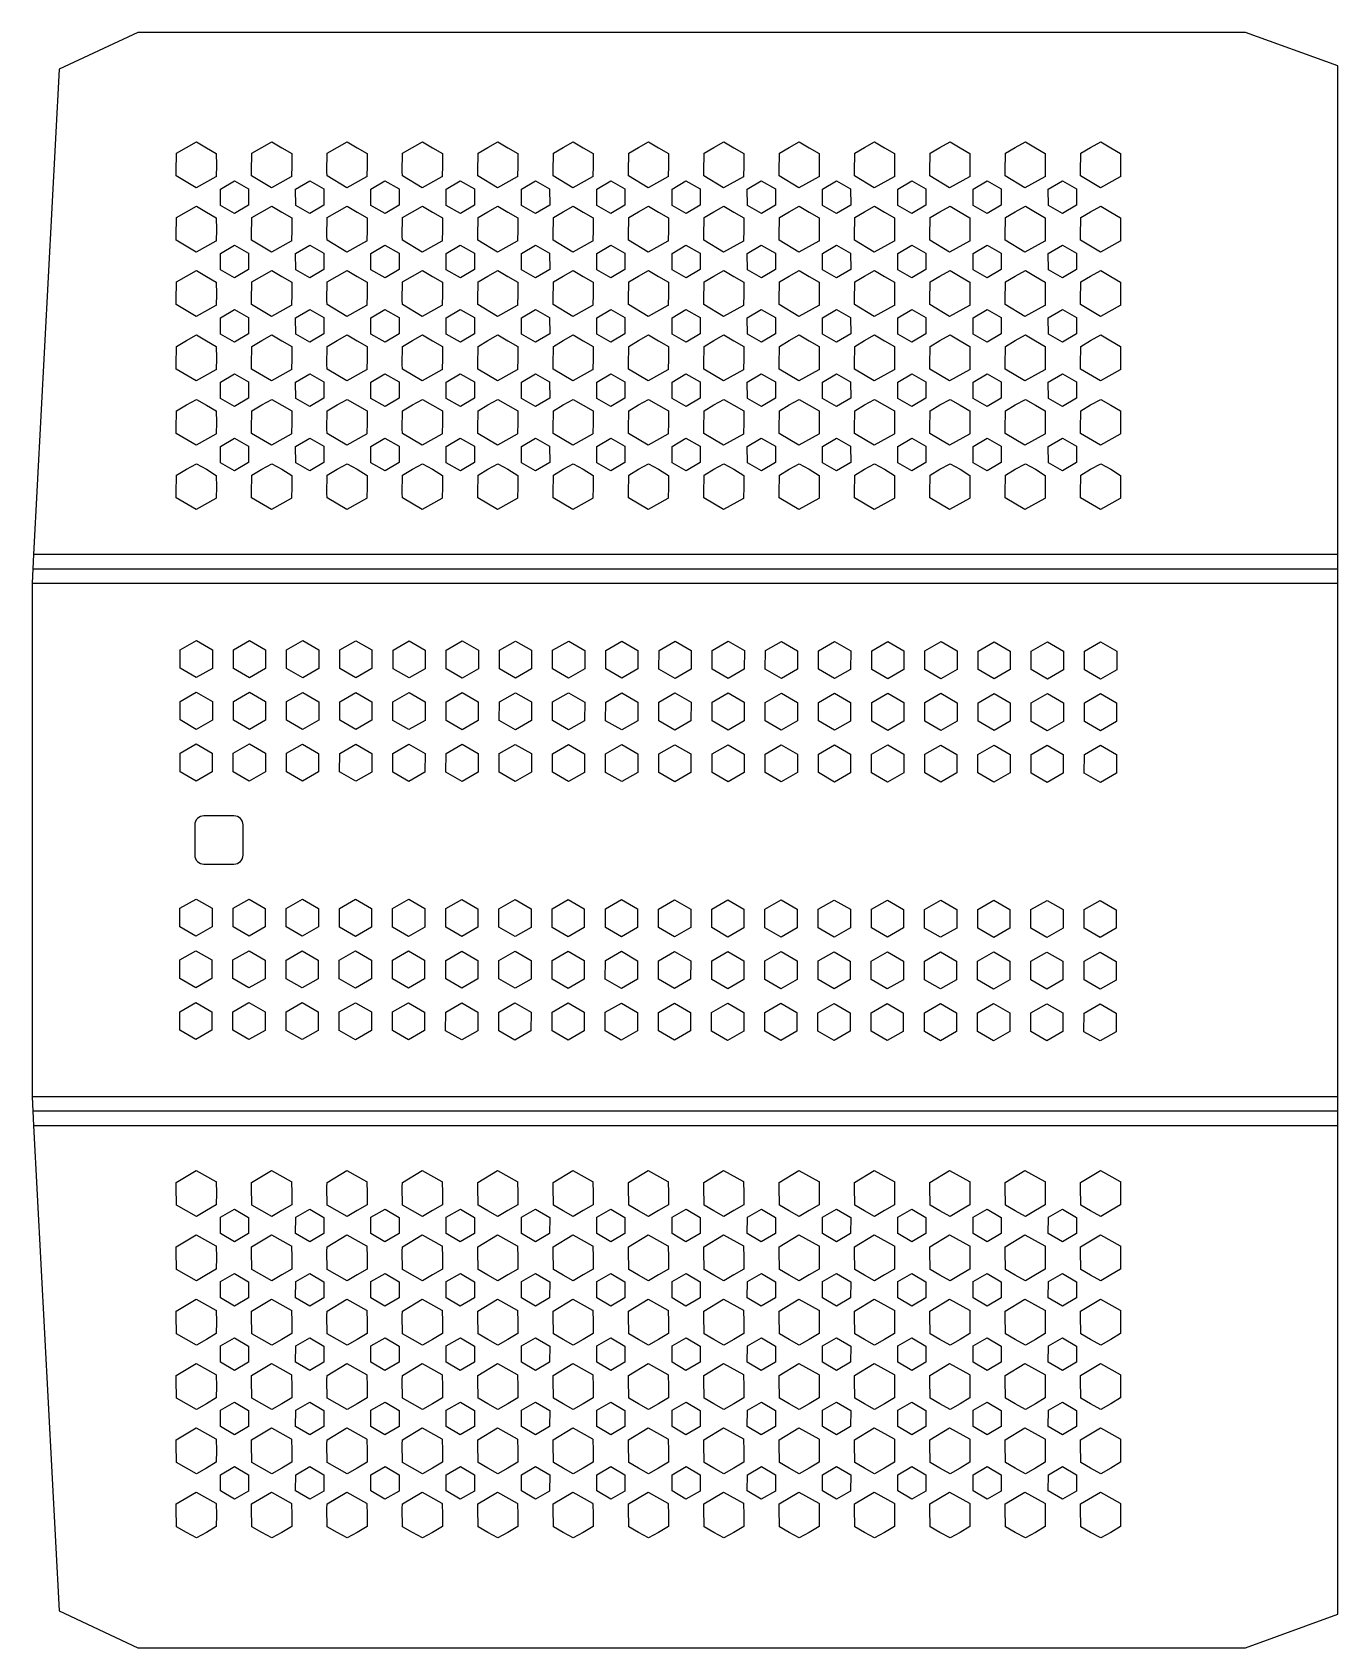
# Model space of a CAD drawing. Header units: inches. Extents: x -1 to 11.8, y 0 to 15.8.
import ezdxf

# ---------------------------------------------------------------- set-up
doc = ezdxf.new("R2010")
doc.units = ezdxf.units.IN

msp = doc.modelspace()

# ---------------------------------------------------------------- linework, layer by layer
at = {"layer": 'BEND'}
for p, q in [((-1.027, 10.563), (11.754, 10.563)), ((11.754, 5.253), (-1.027, 5.253))]:
    msp.add_line(p, q, dxfattribs=at)
at = {"layer": 'BEND_EXTENT'}
for p, q in [((11.754, 10.704), (-1.021, 10.704)), ((-1.034, 10.422), (11.754, 10.422)), ((11.754, 5.394), (-1.034, 5.394)), ((-1.021, 5.111), (11.754, 5.111))]:
    msp.add_line(p, q, dxfattribs=at)
at = {"layer": 'INTERIOR_PROFILES'}
for points in [[(0.571, 14.293), (0.377, 14.409), (0.377, 14.453), (0.38, 14.631), (0.476, 14.687), (0.575, 14.742), (0.673, 14.686), (0.769, 14.628), (0.77, 14.515), (0.768, 14.402), (0.764, 14.4)], [(1.309, 14.293), (1.115, 14.409), (1.115, 14.453), (1.118, 14.631), (1.214, 14.687), (1.313, 14.742), (1.411, 14.686), (1.508, 14.628), (1.508, 14.515), (1.506, 14.402), (1.502, 14.4)], [(2.047, 14.293), (1.854, 14.409), (1.853, 14.453), (1.856, 14.631), (1.952, 14.687), (2.051, 14.742), (2.149, 14.686), (2.246, 14.628), (2.247, 14.515), (2.244, 14.402), (2.241, 14.4)], [(2.786, 14.293), (2.592, 14.409), (2.591, 14.453), (2.594, 14.631), (2.69, 14.687), (2.789, 14.742), (2.887, 14.686), (2.984, 14.628), (2.985, 14.515), (2.983, 14.402), (2.979, 14.4)], [(3.524, 14.293), (3.33, 14.409), (3.33, 14.453), (3.333, 14.631), (3.429, 14.687), (3.527, 14.742), (3.625, 14.686), (3.722, 14.628), (3.723, 14.515), (3.721, 14.402), (3.717, 14.4)], [(4.071, 14.631), (4.167, 14.687), (4.266, 14.742), (4.364, 14.686), (4.46, 14.628), (4.461, 14.515), (4.459, 14.402), (4.455, 14.4), (4.262, 14.293), (4.068, 14.409), (4.068, 14.453)], [(5, 14.293), (4.806, 14.409), (4.806, 14.453), (4.809, 14.631), (4.905, 14.687), (5.004, 14.742), (5.102, 14.686), (5.199, 14.628), (5.199, 14.515), (5.197, 14.402), (5.193, 14.4)], [(5.738, 14.293), (5.544, 14.409), (5.544, 14.453), (5.547, 14.631), (5.643, 14.687), (5.742, 14.742), (5.84, 14.686), (5.937, 14.628), (5.937, 14.515), (5.935, 14.402), (5.932, 14.4)], [(6.477, 14.293), (6.283, 14.409), (6.282, 14.453), (6.285, 14.631), (6.381, 14.687), (6.48, 14.742), (6.578, 14.686), (6.675, 14.628), (6.676, 14.515), (6.674, 14.402), (6.67, 14.4)], [(7.215, 14.293), (7.021, 14.409), (7.021, 14.453), (7.023, 14.631), (7.12, 14.687), (7.218, 14.742), (7.316, 14.686), (7.413, 14.628), (7.414, 14.515), (7.412, 14.402), (7.408, 14.4)], [(7.953, 14.293), (7.759, 14.409), (7.759, 14.453), (7.762, 14.631), (7.858, 14.687), (7.957, 14.742), (8.055, 14.686), (8.151, 14.628), (8.152, 14.515), (8.15, 14.402), (8.146, 14.4)], [(8.691, 14.293), (8.497, 14.409), (8.497, 14.453), (8.5, 14.631), (8.596, 14.687), (8.695, 14.742), (8.793, 14.686), (8.889, 14.628), (8.89, 14.515), (8.888, 14.402), (8.884, 14.4)], [(9.429, 14.293), (9.235, 14.409), (9.235, 14.453), (9.238, 14.631), (9.334, 14.687), (9.433, 14.742), (9.531, 14.686), (9.628, 14.628), (9.628, 14.515), (9.626, 14.402), (9.623, 14.4)], [(1.085, 14.282), (1.085, 14.122), (0.948, 14.042), (0.81, 14.121), (0.809, 14.28), (0.946, 14.36)], [(1.822, 14.282), (1.823, 14.122), (1.685, 14.042), (1.547, 14.121), (1.546, 14.28), (1.684, 14.36)], [(2.559, 14.282), (2.56, 14.122), (2.423, 14.042), (2.284, 14.121), (2.284, 14.28), (2.421, 14.36)], [(3.297, 14.282), (3.297, 14.122), (3.16, 14.042), (3.022, 14.121), (3.021, 14.28), (3.158, 14.36)], [(4.034, 14.282), (4.035, 14.122), (3.897, 14.042), (3.759, 14.121), (3.758, 14.28), (3.896, 14.36)], [(4.771, 14.282), (4.772, 14.122), (4.635, 14.042), (4.496, 14.121), (4.496, 14.28), (4.633, 14.36)], [(5.508, 14.282), (5.509, 14.122), (5.372, 14.042), (5.234, 14.121), (5.233, 14.28), (5.37, 14.36)], [(6.246, 14.282), (6.247, 14.122), (6.109, 14.042), (5.971, 14.121), (5.97, 14.28), (6.108, 14.36)], [(6.983, 14.282), (6.984, 14.122), (6.846, 14.042), (6.708, 14.121), (6.707, 14.28), (6.845, 14.36)], [(7.72, 14.282), (7.721, 14.122), (7.584, 14.042), (7.446, 14.121), (7.445, 14.28), (7.582, 14.36)], [(8.458, 14.282), (8.458, 14.122), (8.321, 14.042), (8.183, 14.121), (8.182, 14.28), (8.319, 14.36)], [(9.195, 14.282), (9.196, 14.122), (9.058, 14.042), (8.92, 14.121), (8.919, 14.28), (9.057, 14.36)], [(0.571, 13.663), (0.377, 13.779), (0.377, 13.823), (0.38, 14.001), (0.476, 14.057), (0.575, 14.112), (0.673, 14.056), (0.769, 13.998), (0.77, 13.885), (0.768, 13.772), (0.764, 13.77)], [(1.309, 13.663), (1.115, 13.779), (1.115, 13.823), (1.118, 14.001), (1.214, 14.057), (1.313, 14.112), (1.411, 14.056), (1.508, 13.998), (1.508, 13.885), (1.506, 13.772), (1.502, 13.77)], [(2.047, 13.663), (1.854, 13.779), (1.853, 13.823), (1.856, 14.001), (1.952, 14.057), (2.051, 14.112), (2.149, 14.056), (2.246, 13.998), (2.247, 13.885), (2.244, 13.772), (2.241, 13.77)], [(2.786, 13.663), (2.592, 13.779), (2.591, 13.823), (2.594, 14.001), (2.69, 14.057), (2.789, 14.112), (2.887, 14.056), (2.984, 13.998), (2.985, 13.885), (2.983, 13.772), (2.979, 13.77)], [(3.524, 13.663), (3.33, 13.779), (3.33, 13.823), (3.333, 14.001), (3.429, 14.057), (3.527, 14.112), (3.625, 14.056), (3.722, 13.998), (3.723, 13.885), (3.721, 13.772), (3.717, 13.77)], [(4.262, 13.663), (4.068, 13.779), (4.068, 13.823), (4.071, 14.001), (4.167, 14.057), (4.266, 14.112), (4.364, 14.056), (4.46, 13.998), (4.461, 13.885), (4.459, 13.772), (4.455, 13.77)], [(5, 13.663), (4.806, 13.779), (4.806, 13.823), (4.809, 14.001), (4.905, 14.057), (5.004, 14.112), (5.102, 14.056), (5.199, 13.998), (5.199, 13.885), (5.197, 13.772), (5.193, 13.77)], [(5.738, 13.663), (5.544, 13.779), (5.544, 13.823), (5.547, 14.001), (5.643, 14.057), (5.742, 14.112), (5.84, 14.056), (5.937, 13.998), (5.937, 13.885), (5.935, 13.772), (5.932, 13.77)], [(6.477, 13.663), (6.283, 13.779), (6.282, 13.823), (6.285, 14.001), (6.381, 14.057), (6.48, 14.112), (6.578, 14.056), (6.675, 13.998), (6.676, 13.885), (6.674, 13.772), (6.67, 13.77)], [(7.215, 13.663), (7.021, 13.779), (7.021, 13.823), (7.023, 14.001), (7.12, 14.057), (7.218, 14.112), (7.316, 14.056), (7.413, 13.998), (7.414, 13.885), (7.412, 13.772), (7.408, 13.77)], [(7.953, 13.663), (7.759, 13.779), (7.759, 13.823), (7.762, 14.001), (7.858, 14.057), (7.957, 14.112), (8.055, 14.056), (8.151, 13.998), (8.152, 13.885), (8.15, 13.772), (8.146, 13.77)], [(8.691, 13.663), (8.497, 13.779), (8.497, 13.823), (8.5, 14.001), (8.596, 14.057), (8.695, 14.112), (8.793, 14.056), (8.889, 13.998), (8.89, 13.885), (8.888, 13.772), (8.884, 13.77)], [(9.429, 13.663), (9.235, 13.779), (9.235, 13.823), (9.238, 14.001), (9.334, 14.057), (9.433, 14.112), (9.531, 14.056), (9.628, 13.998), (9.628, 13.885), (9.626, 13.772), (9.623, 13.77)], [(1.085, 13.652), (1.085, 13.493), (0.948, 13.412), (0.81, 13.491), (0.809, 13.65), (0.946, 13.731)], [(1.822, 13.652), (1.823, 13.493), (1.685, 13.412), (1.547, 13.491), (1.546, 13.65), (1.684, 13.731)], [(2.559, 13.652), (2.56, 13.493), (2.423, 13.412), (2.284, 13.491), (2.284, 13.65), (2.421, 13.731)], [(3.297, 13.652), (3.297, 13.493), (3.16, 13.412), (3.022, 13.491), (3.021, 13.65), (3.158, 13.731)], [(4.034, 13.652), (4.035, 13.493), (3.897, 13.412), (3.759, 13.491), (3.758, 13.65), (3.896, 13.731)], [(4.771, 13.652), (4.772, 13.493), (4.635, 13.412), (4.496, 13.491), (4.496, 13.65), (4.633, 13.731)], [(5.508, 13.652), (5.509, 13.493), (5.372, 13.412), (5.234, 13.491), (5.233, 13.65), (5.37, 13.731)], [(6.246, 13.652), (6.247, 13.493), (6.109, 13.412), (5.971, 13.491), (5.97, 13.65), (6.108, 13.731)], [(6.983, 13.652), (6.984, 13.493), (6.846, 13.412), (6.708, 13.491), (6.707, 13.65), (6.845, 13.731)], [(7.72, 13.652), (7.721, 13.493), (7.584, 13.412), (7.446, 13.491), (7.445, 13.65), (7.582, 13.731)], [(8.458, 13.652), (8.458, 13.493), (8.321, 13.412), (8.183, 13.491), (8.182, 13.65), (8.319, 13.731)], [(9.195, 13.652), (9.196, 13.493), (9.058, 13.412), (8.92, 13.491), (8.919, 13.65), (9.057, 13.731)], [(0.571, 13.033), (0.377, 13.149), (0.377, 13.193), (0.38, 13.371), (0.476, 13.428), (0.575, 13.482), (0.673, 13.426), (0.769, 13.368), (0.77, 13.255), (0.768, 13.142), (0.764, 13.14)], [(1.309, 13.033), (1.115, 13.149), (1.115, 13.193), (1.118, 13.371), (1.214, 13.428), (1.313, 13.482), (1.411, 13.426), (1.508, 13.368), (1.508, 13.255), (1.506, 13.142), (1.502, 13.14)], [(2.047, 13.033), (1.854, 13.149), (1.853, 13.193), (1.856, 13.371), (1.952, 13.428), (2.051, 13.482), (2.149, 13.426), (2.246, 13.368), (2.247, 13.255), (2.244, 13.142), (2.241, 13.14)], [(2.786, 13.033), (2.592, 13.149), (2.591, 13.193), (2.594, 13.371), (2.69, 13.428), (2.789, 13.482), (2.887, 13.426), (2.984, 13.368), (2.985, 13.255), (2.983, 13.142), (2.979, 13.14)], [(3.524, 13.033), (3.33, 13.149), (3.33, 13.193), (3.333, 13.371), (3.429, 13.428), (3.527, 13.482), (3.625, 13.426), (3.722, 13.368), (3.723, 13.255), (3.721, 13.142), (3.717, 13.14)], [(4.262, 13.033), (4.068, 13.149), (4.068, 13.193), (4.071, 13.371), (4.167, 13.428), (4.266, 13.482), (4.364, 13.426), (4.46, 13.368), (4.461, 13.255), (4.459, 13.142), (4.455, 13.14)], [(5, 13.033), (4.806, 13.149), (4.806, 13.193), (4.809, 13.371), (4.905, 13.428), (5.004, 13.482), (5.102, 13.426), (5.199, 13.368), (5.199, 13.255), (5.197, 13.142), (5.193, 13.14)], [(5.738, 13.033), (5.544, 13.149), (5.544, 13.193), (5.547, 13.371), (5.643, 13.428), (5.742, 13.482), (5.84, 13.426), (5.937, 13.368), (5.937, 13.255), (5.935, 13.142), (5.932, 13.14)], [(6.477, 13.033), (6.283, 13.149), (6.282, 13.193), (6.285, 13.371), (6.381, 13.428), (6.48, 13.482), (6.578, 13.426), (6.675, 13.368), (6.676, 13.255), (6.674, 13.142), (6.67, 13.14)], [(7.215, 13.033), (7.021, 13.149), (7.021, 13.193), (7.023, 13.371), (7.12, 13.428), (7.218, 13.482), (7.316, 13.426), (7.413, 13.368), (7.414, 13.255), (7.412, 13.142), (7.408, 13.14)], [(7.953, 13.033), (7.759, 13.149), (7.759, 13.193), (7.762, 13.371), (7.858, 13.428), (7.957, 13.482), (8.055, 13.426), (8.151, 13.368), (8.152, 13.255), (8.15, 13.142), (8.146, 13.14)], [(8.691, 13.033), (8.497, 13.149), (8.497, 13.193), (8.5, 13.371), (8.596, 13.428), (8.695, 13.482), (8.793, 13.426), (8.889, 13.368), (8.89, 13.255), (8.888, 13.142), (8.884, 13.14)], [(9.429, 13.033), (9.235, 13.149), (9.235, 13.193), (9.238, 13.371), (9.334, 13.428), (9.433, 13.482), (9.531, 13.426), (9.628, 13.368), (9.628, 13.255), (9.626, 13.142), (9.623, 13.14)], [(1.085, 13.022), (1.085, 12.863), (0.948, 12.782), (0.81, 12.861), (0.809, 13.02), (0.946, 13.101)], [(1.822, 13.022), (1.823, 12.863), (1.685, 12.782), (1.547, 12.861), (1.546, 13.02), (1.684, 13.101)], [(2.559, 13.022), (2.56, 12.863), (2.423, 12.782), (2.284, 12.861), (2.284, 13.02), (2.421, 13.101)], [(3.297, 13.022), (3.297, 12.863), (3.16, 12.782), (3.022, 12.861), (3.021, 13.02), (3.158, 13.101)], [(4.034, 13.022), (4.035, 12.863), (3.897, 12.782), (3.759, 12.861), (3.758, 13.02), (3.896, 13.101)], [(4.771, 13.022), (4.772, 12.863), (4.635, 12.782), (4.496, 12.861), (4.496, 13.02), (4.633, 13.101)], [(5.508, 13.022), (5.509, 12.863), (5.372, 12.782), (5.234, 12.861), (5.233, 13.02), (5.37, 13.101)], [(6.246, 13.022), (6.247, 12.863), (6.109, 12.782), (5.971, 12.861), (5.97, 13.02), (6.108, 13.101)], [(6.983, 13.022), (6.984, 12.863), (6.846, 12.782), (6.708, 12.861), (6.707, 13.02), (6.845, 13.101)], [(7.72, 13.022), (7.721, 12.863), (7.584, 12.782), (7.446, 12.861), (7.445, 13.02), (7.582, 13.101)], [(8.458, 13.022), (8.458, 12.863), (8.321, 12.782), (8.183, 12.861), (8.182, 13.02), (8.319, 13.101)], [(9.195, 13.022), (9.196, 12.863), (9.058, 12.782), (8.92, 12.861), (8.919, 13.02), (9.057, 13.101)], [(0.571, 12.403), (0.377, 12.519), (0.377, 12.563), (0.38, 12.741), (0.476, 12.798), (0.575, 12.852), (0.673, 12.796), (0.769, 12.738), (0.77, 12.625), (0.768, 12.512), (0.764, 12.51)], [(1.309, 12.403), (1.115, 12.519), (1.115, 12.563), (1.118, 12.741), (1.214, 12.798), (1.313, 12.852), (1.411, 12.796), (1.508, 12.738), (1.508, 12.625), (1.506, 12.512), (1.502, 12.51)], [(2.047, 12.403), (1.854, 12.519), (1.853, 12.563), (1.856, 12.741), (1.952, 12.798), (2.051, 12.852), (2.149, 12.796), (2.246, 12.738), (2.247, 12.625), (2.244, 12.512), (2.241, 12.51)], [(2.786, 12.403), (2.592, 12.519), (2.591, 12.563), (2.594, 12.741), (2.69, 12.798), (2.789, 12.852), (2.887, 12.796), (2.984, 12.738), (2.985, 12.625), (2.983, 12.512), (2.979, 12.51)], [(3.524, 12.403), (3.33, 12.519), (3.33, 12.563), (3.333, 12.741), (3.429, 12.798), (3.527, 12.852), (3.625, 12.796), (3.722, 12.738), (3.723, 12.625), (3.721, 12.512), (3.717, 12.51)], [(4.262, 12.403), (4.068, 12.519), (4.068, 12.563), (4.071, 12.741), (4.167, 12.798), (4.266, 12.852), (4.364, 12.796), (4.46, 12.738), (4.461, 12.625), (4.459, 12.512), (4.455, 12.51)], [(5, 12.403), (4.806, 12.519), (4.806, 12.563), (4.809, 12.741), (4.905, 12.798), (5.004, 12.852), (5.102, 12.796), (5.199, 12.738), (5.199, 12.625), (5.197, 12.512), (5.193, 12.51)], [(5.738, 12.403), (5.544, 12.519), (5.544, 12.563), (5.547, 12.741), (5.643, 12.798), (5.742, 12.852), (5.84, 12.796), (5.937, 12.738), (5.937, 12.625), (5.935, 12.512), (5.932, 12.51)], [(6.477, 12.403), (6.283, 12.519), (6.282, 12.563), (6.285, 12.741), (6.381, 12.798), (6.48, 12.852), (6.578, 12.796), (6.675, 12.738), (6.676, 12.625), (6.674, 12.512), (6.67, 12.51)], [(7.215, 12.403), (7.021, 12.519), (7.021, 12.563), (7.023, 12.741), (7.12, 12.798), (7.218, 12.852), (7.316, 12.796), (7.413, 12.738), (7.414, 12.625), (7.412, 12.512), (7.408, 12.51)], [(7.953, 12.403), (7.759, 12.519), (7.759, 12.563), (7.762, 12.741), (7.858, 12.798), (7.957, 12.852), (8.055, 12.796), (8.151, 12.738), (8.152, 12.625), (8.15, 12.512), (8.146, 12.51)], [(8.691, 12.403), (8.497, 12.519), (8.497, 12.563), (8.5, 12.741), (8.596, 12.798), (8.695, 12.852), (8.793, 12.796), (8.889, 12.738), (8.89, 12.625), (8.888, 12.512), (8.884, 12.51)], [(9.429, 12.403), (9.235, 12.519), (9.235, 12.563), (9.238, 12.741), (9.334, 12.798), (9.433, 12.852), (9.531, 12.796), (9.628, 12.738), (9.628, 12.625), (9.626, 12.512), (9.623, 12.51)], [(1.085, 12.392), (1.085, 12.233), (0.948, 12.152), (0.81, 12.231), (0.809, 12.39), (0.946, 12.471)], [(1.822, 12.392), (1.823, 12.233), (1.685, 12.152), (1.547, 12.231), (1.546, 12.39), (1.684, 12.471)], [(2.559, 12.392), (2.56, 12.233), (2.423, 12.152), (2.284, 12.231), (2.284, 12.39), (2.421, 12.471)], [(3.297, 12.392), (3.297, 12.233), (3.16, 12.152), (3.022, 12.231), (3.021, 12.39), (3.158, 12.471)], [(4.034, 12.392), (4.035, 12.233), (3.897, 12.152), (3.759, 12.231), (3.758, 12.39), (3.896, 12.471)], [(4.771, 12.392), (4.772, 12.233), (4.635, 12.152), (4.496, 12.231), (4.496, 12.39), (4.633, 12.471)], [(5.508, 12.392), (5.509, 12.233), (5.372, 12.152), (5.234, 12.231), (5.233, 12.39), (5.37, 12.471)], [(6.246, 12.392), (6.247, 12.233), (6.109, 12.152), (5.971, 12.231), (5.97, 12.39), (6.108, 12.471)], [(6.983, 12.392), (6.984, 12.233), (6.846, 12.152), (6.708, 12.231), (6.707, 12.39), (6.845, 12.471)], [(7.72, 12.392), (7.721, 12.233), (7.584, 12.152), (7.446, 12.231), (7.445, 12.39), (7.582, 12.471)], [(8.458, 12.392), (8.458, 12.233), (8.321, 12.152), (8.183, 12.231), (8.182, 12.39), (8.319, 12.471)], [(9.195, 12.392), (9.196, 12.233), (9.058, 12.152), (8.92, 12.231), (8.919, 12.39), (9.057, 12.471)], [(0.571, 11.773), (0.377, 11.889), (0.377, 11.933), (0.38, 12.111), (0.476, 12.168), (0.575, 12.222), (0.673, 12.166), (0.769, 12.108), (0.77, 11.995), (0.768, 11.883), (0.764, 11.88)], [(1.309, 11.773), (1.115, 11.889), (1.115, 11.933), (1.118, 12.111), (1.214, 12.168), (1.313, 12.222), (1.411, 12.166), (1.508, 12.108), (1.508, 11.995), (1.506, 11.883), (1.502, 11.88)], [(2.047, 11.773), (1.854, 11.889), (1.853, 11.933), (1.856, 12.111), (1.952, 12.168), (2.051, 12.222), (2.149, 12.166), (2.246, 12.108), (2.247, 11.995), (2.244, 11.883), (2.241, 11.88)], [(2.786, 11.773), (2.592, 11.889), (2.591, 11.933), (2.594, 12.111), (2.69, 12.168), (2.789, 12.222), (2.887, 12.166), (2.984, 12.108), (2.985, 11.995), (2.983, 11.883), (2.979, 11.88)], [(3.524, 11.773), (3.33, 11.889), (3.33, 11.933), (3.333, 12.111), (3.429, 12.168), (3.527, 12.222), (3.625, 12.166), (3.722, 12.108), (3.723, 11.995), (3.721, 11.883), (3.717, 11.88)], [(4.262, 11.773), (4.068, 11.889), (4.068, 11.933), (4.071, 12.111), (4.167, 12.168), (4.266, 12.222), (4.364, 12.166), (4.46, 12.108), (4.461, 11.995), (4.459, 11.883), (4.455, 11.88)], [(5, 11.773), (4.806, 11.889), (4.806, 11.933), (4.809, 12.111), (4.905, 12.168), (5.004, 12.222), (5.102, 12.166), (5.199, 12.108), (5.199, 11.995), (5.197, 11.883), (5.193, 11.88)], [(5.738, 11.773), (5.544, 11.889), (5.544, 11.933), (5.547, 12.111), (5.643, 12.168), (5.742, 12.222), (5.84, 12.166), (5.937, 12.108), (5.937, 11.995), (5.935, 11.883), (5.932, 11.88)], [(6.283, 11.889), (6.282, 11.933), (6.285, 12.111), (6.381, 12.168), (6.48, 12.222), (6.578, 12.166), (6.675, 12.108), (6.676, 11.995), (6.674, 11.883), (6.67, 11.88), (6.477, 11.773)], [(7.215, 11.773), (7.021, 11.889), (7.021, 11.933), (7.023, 12.111), (7.12, 12.168), (7.218, 12.222), (7.316, 12.166), (7.413, 12.108), (7.414, 11.995), (7.412, 11.883), (7.408, 11.88)], [(7.953, 11.773), (7.759, 11.889), (7.759, 11.933), (7.762, 12.111), (7.858, 12.168), (7.957, 12.222), (8.055, 12.166), (8.151, 12.108), (8.152, 11.995), (8.15, 11.883), (8.146, 11.88)], [(8.691, 11.773), (8.497, 11.889), (8.497, 11.933), (8.5, 12.111), (8.596, 12.168), (8.695, 12.222), (8.793, 12.166), (8.889, 12.108), (8.89, 11.995), (8.888, 11.883), (8.884, 11.88)], [(9.429, 11.773), (9.235, 11.889), (9.235, 11.933), (9.238, 12.111), (9.334, 12.168), (9.433, 12.222), (9.531, 12.166), (9.628, 12.108), (9.628, 11.995), (9.626, 11.883), (9.623, 11.88)], [(1.085, 11.762), (1.085, 11.603), (0.948, 11.523), (0.81, 11.601), (0.809, 11.76), (0.946, 11.841)], [(1.822, 11.762), (1.823, 11.603), (1.685, 11.523), (1.547, 11.601), (1.546, 11.76), (1.684, 11.841)], [(2.284, 11.601), (2.284, 11.76), (2.421, 11.841), (2.559, 11.762), (2.56, 11.603), (2.423, 11.523)], [(3.297, 11.762), (3.297, 11.603), (3.16, 11.523), (3.022, 11.601), (3.021, 11.76), (3.158, 11.841)], [(4.034, 11.762), (4.035, 11.603), (3.897, 11.523), (3.759, 11.601), (3.758, 11.76), (3.896, 11.841)], [(4.771, 11.762), (4.772, 11.603), (4.635, 11.523), (4.496, 11.601), (4.496, 11.76), (4.633, 11.841)], [(5.508, 11.762), (5.509, 11.603), (5.372, 11.523), (5.234, 11.601), (5.233, 11.76), (5.37, 11.841)], [(6.246, 11.762), (6.247, 11.603), (6.109, 11.523), (5.971, 11.601), (5.97, 11.76), (6.108, 11.841)], [(6.983, 11.762), (6.984, 11.603), (6.846, 11.523), (6.708, 11.601), (6.707, 11.76), (6.845, 11.841)], [(7.72, 11.762), (7.721, 11.603), (7.584, 11.523), (7.446, 11.601), (7.445, 11.76), (7.582, 11.841)], [(8.458, 11.762), (8.458, 11.603), (8.321, 11.523), (8.183, 11.601), (8.182, 11.76), (8.319, 11.841)], [(9.195, 11.762), (9.196, 11.603), (9.058, 11.523), (8.92, 11.601), (8.919, 11.76), (9.057, 11.841)], [(0.571, 11.143), (0.377, 11.259), (0.377, 11.303), (0.38, 11.481), (0.476, 11.538), (0.575, 11.592), (0.673, 11.537), (0.769, 11.478), (0.77, 11.365), (0.768, 11.253), (0.764, 11.25)], [(1.309, 11.143), (1.115, 11.259), (1.115, 11.303), (1.118, 11.481), (1.214, 11.538), (1.313, 11.592), (1.411, 11.537), (1.508, 11.478), (1.508, 11.365), (1.506, 11.253), (1.502, 11.25)], [(2.047, 11.143), (1.854, 11.259), (1.853, 11.303), (1.856, 11.481), (1.952, 11.538), (2.051, 11.592), (2.149, 11.537), (2.246, 11.478), (2.247, 11.365), (2.244, 11.253), (2.241, 11.25)], [(2.591, 11.303), (2.594, 11.481), (2.69, 11.538), (2.789, 11.592), (2.887, 11.537), (2.984, 11.478), (2.985, 11.365), (2.983, 11.253), (2.979, 11.25), (2.786, 11.143), (2.592, 11.259)], [(3.524, 11.143), (3.33, 11.259), (3.33, 11.303), (3.333, 11.481), (3.429, 11.538), (3.527, 11.592), (3.625, 11.537), (3.722, 11.478), (3.723, 11.365), (3.721, 11.253), (3.717, 11.25)], [(4.262, 11.143), (4.068, 11.259), (4.068, 11.303), (4.071, 11.481), (4.167, 11.538), (4.266, 11.592), (4.364, 11.537), (4.46, 11.478), (4.461, 11.365), (4.459, 11.253), (4.455, 11.25)], [(5, 11.143), (4.806, 11.259), (4.806, 11.303), (4.809, 11.481), (4.905, 11.538), (5.004, 11.592), (5.102, 11.537), (5.199, 11.478), (5.199, 11.365), (5.197, 11.253), (5.193, 11.25)], [(5.738, 11.143), (5.544, 11.259), (5.544, 11.303), (5.547, 11.481), (5.643, 11.538), (5.742, 11.592), (5.84, 11.537), (5.937, 11.478), (5.937, 11.365), (5.935, 11.253), (5.932, 11.25)], [(6.477, 11.143), (6.283, 11.259), (6.282, 11.303), (6.285, 11.481), (6.381, 11.538), (6.48, 11.592), (6.578, 11.537), (6.675, 11.478), (6.676, 11.365), (6.674, 11.253), (6.67, 11.25)], [(7.215, 11.143), (7.021, 11.259), (7.021, 11.303), (7.023, 11.481), (7.12, 11.538), (7.218, 11.592), (7.316, 11.537), (7.413, 11.478), (7.414, 11.365), (7.412, 11.253), (7.408, 11.25)], [(7.953, 11.143), (7.759, 11.259), (7.759, 11.303), (7.762, 11.481), (7.858, 11.538), (7.957, 11.592), (8.055, 11.537), (8.151, 11.478), (8.152, 11.365), (8.15, 11.253), (8.146, 11.25)], [(8.691, 11.143), (8.497, 11.259), (8.497, 11.303), (8.5, 11.481), (8.596, 11.538), (8.695, 11.592), (8.793, 11.537), (8.889, 11.478), (8.89, 11.365), (8.888, 11.253), (8.884, 11.25)], [(9.429, 11.143), (9.235, 11.259), (9.235, 11.303), (9.238, 11.481), (9.334, 11.538), (9.433, 11.592), (9.531, 11.537), (9.628, 11.478), (9.628, 11.365), (9.626, 11.253), (9.623, 11.25)], [(0.573, 9.498), (0.416, 9.589), (0.416, 9.771), (0.574, 9.861), (0.731, 9.77), (0.731, 9.588)], [(1.094, 9.497), (0.937, 9.588), (0.937, 9.77), (1.095, 9.86), (1.252, 9.769), (1.252, 9.587)], [(1.615, 9.496), (1.458, 9.587), (1.458, 9.769), (1.616, 9.86), (1.773, 9.768), (1.773, 9.587)], [(2.136, 9.495), (1.979, 9.586), (1.979, 9.768), (2.137, 9.859), (2.294, 9.768), (2.294, 9.586)], [(2.657, 9.494), (2.5, 9.585), (2.5, 9.767), (2.658, 9.858), (2.815, 9.767), (2.815, 9.585)], [(3.178, 9.493), (3.021, 9.585), (3.021, 9.766), (3.179, 9.857), (3.336, 9.766), (3.336, 9.584)], [(3.699, 9.493), (3.542, 9.584), (3.542, 9.766), (3.7, 9.856), (3.857, 9.765), (3.857, 9.583)], [(4.22, 9.492), (4.063, 9.583), (4.063, 9.765), (4.221, 9.855), (4.378, 9.764), (4.378, 9.582)], [(4.742, 9.491), (4.584, 9.582), (4.585, 9.764), (4.742, 9.855), (4.899, 9.764), (4.899, 9.582)], [(5.263, 9.49), (5.105, 9.581), (5.106, 9.763), (5.263, 9.854), (5.421, 9.763), (5.42, 9.581)], [(5.784, 9.489), (5.626, 9.581), (5.627, 9.762), (5.784, 9.853), (5.942, 9.762), (5.941, 9.58)], [(6.305, 9.489), (6.147, 9.58), (6.148, 9.762), (6.305, 9.852), (6.463, 9.761), (6.462, 9.579)], [(6.826, 9.488), (6.669, 9.579), (6.669, 9.761), (6.826, 9.851), (6.984, 9.76), (6.983, 9.578)], [(7.347, 9.487), (7.19, 9.578), (7.19, 9.76), (7.348, 9.851), (7.505, 9.759), (7.505, 9.578)], [(7.868, 9.486), (7.711, 9.577), (7.711, 9.759), (7.869, 9.85), (8.026, 9.759), (8.026, 9.577)], [(8.389, 9.485), (8.232, 9.576), (8.232, 9.758), (8.39, 9.849), (8.547, 9.758), (8.547, 9.576)], [(8.91, 9.484), (8.753, 9.576), (8.753, 9.757), (8.911, 9.848), (9.068, 9.757), (9.068, 9.575)], [(9.431, 9.484), (9.274, 9.575), (9.274, 9.757), (9.432, 9.847), (9.589, 9.756), (9.589, 9.574)], [(0.572, 8.991), (0.415, 9.083), (0.415, 9.264), (0.573, 9.355), (0.73, 9.264), (0.73, 9.082)], [(1.093, 8.991), (0.936, 9.082), (0.936, 9.264), (1.094, 9.354), (1.251, 9.263), (1.251, 9.081)], [(1.614, 8.99), (1.457, 9.081), (1.457, 9.263), (1.615, 9.353), (1.772, 9.262), (1.772, 9.08)], [(2.135, 8.989), (1.978, 9.08), (1.978, 9.262), (2.136, 9.353), (2.293, 9.261), (2.293, 9.08)], [(2.656, 8.988), (2.499, 9.079), (2.499, 9.261), (2.657, 9.352), (2.814, 9.261), (2.814, 9.079)], [(3.178, 8.987), (3.02, 9.078), (3.02, 9.26), (3.178, 9.351), (3.335, 9.26), (3.335, 9.078)], [(3.699, 8.986), (3.541, 9.078), (3.542, 9.259), (3.699, 9.35), (3.857, 9.259), (3.856, 9.077)], [(4.22, 8.986), (4.062, 9.077), (4.063, 9.259), (4.22, 9.349), (4.378, 9.258), (4.377, 9.076)], [(4.741, 8.985), (4.583, 9.076), (4.584, 9.258), (4.741, 9.348), (4.899, 9.257), (4.898, 9.075)], [(5.262, 8.984), (5.105, 9.075), (5.105, 9.257), (5.262, 9.348), (5.42, 9.257), (5.419, 9.075)], [(5.783, 8.983), (5.626, 9.074), (5.626, 9.256), (5.783, 9.347), (5.941, 9.256), (5.941, 9.074)], [(6.304, 8.982), (6.147, 9.074), (6.147, 9.255), (6.305, 9.346), (6.462, 9.255), (6.462, 9.073)], [(6.825, 8.982), (6.668, 9.073), (6.668, 9.255), (6.826, 9.345), (6.983, 9.254), (6.983, 9.072)], [(7.346, 8.981), (7.189, 9.072), (7.189, 9.254), (7.347, 9.344), (7.504, 9.253), (7.504, 9.071)], [(7.867, 8.98), (7.71, 9.071), (7.71, 9.253), (7.868, 9.344), (8.025, 9.252), (8.025, 9.071)], [(8.388, 8.979), (8.231, 9.07), (8.231, 9.252), (8.389, 9.343), (8.546, 9.252), (8.546, 9.07)], [(8.909, 8.978), (8.752, 9.069), (8.752, 9.251), (8.91, 9.342), (9.067, 9.251), (9.067, 9.069)], [(9.43, 8.977), (9.273, 9.069), (9.273, 9.25), (9.431, 9.341), (9.588, 9.25), (9.588, 9.068)], [(0.571, 8.485), (0.414, 8.576), (0.414, 8.758), (0.572, 8.849), (0.729, 8.758), (0.729, 8.576)], [(1.092, 8.484), (0.935, 8.576), (0.935, 8.757), (1.093, 8.848), (1.25, 8.757), (1.25, 8.575)], [(1.614, 8.484), (1.456, 8.575), (1.456, 8.757), (1.614, 8.847), (1.771, 8.756), (1.771, 8.574)], [(2.135, 8.483), (1.977, 8.574), (1.978, 8.756), (2.135, 8.846), (2.293, 8.755), (2.292, 8.573)], [(2.656, 8.482), (2.498, 8.573), (2.499, 8.755), (2.656, 8.846), (2.814, 8.754), (2.813, 8.573)], [(3.177, 8.481), (3.019, 8.572), (3.02, 8.754), (3.177, 8.845), (3.335, 8.754), (3.334, 8.572)], [(3.698, 8.48), (3.54, 8.571), (3.541, 8.753), (3.698, 8.844), (3.856, 8.753), (3.855, 8.571)], [(4.219, 8.479), (4.062, 8.571), (4.062, 8.752), (4.219, 8.843), (4.377, 8.752), (4.377, 8.57)], [(4.74, 8.479), (4.583, 8.57), (4.583, 8.752), (4.741, 8.842), (4.898, 8.751), (4.898, 8.569)], [(5.261, 8.478), (5.104, 8.569), (5.104, 8.751), (5.262, 8.841), (5.419, 8.75), (5.419, 8.568)], [(5.782, 8.477), (5.625, 8.568), (5.625, 8.75), (5.783, 8.841), (5.94, 8.749), (5.94, 8.568)], [(6.303, 8.476), (6.146, 8.567), (6.146, 8.749), (6.304, 8.84), (6.461, 8.749), (6.461, 8.567)], [(6.824, 8.475), (6.667, 8.567), (6.667, 8.748), (6.825, 8.839), (6.982, 8.748), (6.982, 8.566)], [(7.345, 8.475), (7.188, 8.566), (7.188, 8.748), (7.346, 8.838), (7.503, 8.747), (7.503, 8.565)], [(7.866, 8.474), (7.709, 8.565), (7.709, 8.747), (7.867, 8.837), (8.024, 8.746), (8.024, 8.564)], [(8.387, 8.473), (8.23, 8.564), (8.23, 8.746), (8.388, 8.837), (8.545, 8.745), (8.545, 8.564)], [(8.909, 8.472), (8.751, 8.563), (8.752, 8.745), (8.909, 8.836), (9.066, 8.745), (9.066, 8.563)], [(9.43, 8.471), (9.272, 8.562), (9.273, 8.744), (9.43, 8.835), (9.588, 8.744), (9.587, 8.562)], [(0.569, 6.967), (0.412, 7.058), (0.412, 7.24), (0.57, 7.33), (0.727, 7.239), (0.727, 7.057)], [(1.09, 6.966), (0.933, 7.057), (0.933, 7.239), (1.091, 7.329), (1.248, 7.238), (1.248, 7.056)], [(1.611, 6.965), (1.454, 7.056), (1.454, 7.238), (1.612, 7.329), (1.769, 7.237), (1.769, 7.056)], [(2.132, 6.964), (1.975, 7.055), (1.975, 7.237), (2.133, 7.328), (2.29, 7.237), (2.29, 7.055)], [(2.653, 6.963), (2.496, 7.055), (2.496, 7.236), (2.654, 7.327), (2.811, 7.236), (2.811, 7.054)], [(3.174, 6.963), (3.017, 7.054), (3.017, 7.236), (3.175, 7.326), (3.332, 7.235), (3.332, 7.053)], [(3.695, 6.962), (3.538, 7.053), (3.538, 7.235), (3.696, 7.325), (3.853, 7.234), (3.853, 7.052)], [(4.217, 6.961), (4.059, 7.052), (4.059, 7.234), (4.217, 7.325), (4.374, 7.233), (4.374, 7.052)], [(4.738, 6.96), (4.58, 7.051), (4.581, 7.233), (4.738, 7.324), (4.895, 7.233), (4.895, 7.051)], [(5.259, 6.959), (5.101, 7.05), (5.102, 7.232), (5.259, 7.323), (5.417, 7.232), (5.416, 7.05)], [(5.78, 6.958), (5.622, 7.05), (5.623, 7.231), (5.78, 7.322), (5.938, 7.231), (5.937, 7.049)], [(6.301, 6.958), (6.143, 7.049), (6.144, 7.231), (6.301, 7.321), (6.459, 7.23), (6.458, 7.048)], [(6.822, 6.957), (6.665, 7.048), (6.665, 7.23), (6.822, 7.32), (6.98, 7.229), (6.98, 7.047)], [(7.343, 6.956), (7.186, 7.047), (7.186, 7.229), (7.344, 7.32), (7.501, 7.228), (7.501, 7.047)], [(7.864, 6.955), (7.707, 7.046), (7.707, 7.228), (7.865, 7.319), (8.022, 7.228), (8.022, 7.046)], [(8.385, 6.954), (8.228, 7.045), (8.228, 7.227), (8.386, 7.318), (8.543, 7.227), (8.543, 7.045)], [(8.906, 6.954), (8.749, 7.045), (8.749, 7.227), (8.907, 7.317), (9.064, 7.226), (9.064, 7.044)], [(9.427, 6.953), (9.27, 7.044), (9.27, 7.226), (9.428, 7.316), (9.585, 7.225), (9.585, 7.043)], [(0.568, 6.46), (0.411, 6.552), (0.411, 6.733), (0.569, 6.824), (0.726, 6.733), (0.726, 6.551)], [(1.089, 6.46), (0.932, 6.551), (0.932, 6.733), (1.09, 6.823), (1.247, 6.732), (1.247, 6.55)], [(1.61, 6.459), (1.453, 6.55), (1.453, 6.732), (1.611, 6.822), (1.768, 6.731), (1.768, 6.549)], [(2.131, 6.458), (1.974, 6.549), (1.974, 6.731), (2.132, 6.822), (2.289, 6.73), (2.289, 6.549)], [(2.652, 6.457), (2.495, 6.548), (2.495, 6.73), (2.653, 6.821), (2.81, 6.73), (2.81, 6.548)], [(3.174, 6.456), (3.016, 6.548), (3.017, 6.729), (3.174, 6.82), (3.331, 6.729), (3.331, 6.547)], [(3.695, 6.456), (3.537, 6.547), (3.538, 6.729), (3.695, 6.819), (3.853, 6.728), (3.852, 6.546)], [(4.216, 6.455), (4.058, 6.546), (4.059, 6.728), (4.216, 6.818), (4.374, 6.727), (4.373, 6.545)], [(4.737, 6.454), (4.579, 6.545), (4.58, 6.727), (4.737, 6.818), (4.895, 6.726), (4.894, 6.545)], [(5.258, 6.817), (5.416, 6.726), (5.415, 6.544), (5.258, 6.453), (5.101, 6.544), (5.101, 6.726)], [(5.779, 6.452), (5.622, 6.543), (5.622, 6.725), (5.78, 6.816), (5.937, 6.725), (5.937, 6.543)], [(6.3, 6.451), (6.143, 6.543), (6.143, 6.724), (6.301, 6.815), (6.458, 6.724), (6.458, 6.542)], [(6.821, 6.451), (6.664, 6.542), (6.664, 6.724), (6.822, 6.814), (6.979, 6.723), (6.979, 6.541)], [(7.342, 6.45), (7.185, 6.541), (7.185, 6.723), (7.343, 6.813), (7.5, 6.722), (7.5, 6.54)], [(7.863, 6.449), (7.706, 6.54), (7.706, 6.722), (7.864, 6.813), (8.021, 6.721), (8.021, 6.54)], [(8.384, 6.448), (8.227, 6.539), (8.227, 6.721), (8.385, 6.812), (8.542, 6.721), (8.542, 6.539)], [(8.905, 6.447), (8.748, 6.538), (8.748, 6.72), (8.906, 6.811), (9.063, 6.72), (9.063, 6.538)], [(9.426, 6.446), (9.269, 6.538), (9.269, 6.72), (9.427, 6.81), (9.584, 6.719), (9.584, 6.537)], [(0.567, 5.954), (0.41, 6.045), (0.41, 6.227), (0.568, 6.318), (0.725, 6.227), (0.725, 6.045)], [(1.088, 5.953), (0.931, 6.045), (0.931, 6.226), (1.089, 6.317), (1.246, 6.226), (1.246, 6.044)], [(1.61, 5.953), (1.452, 6.044), (1.452, 6.226), (1.61, 6.316), (1.767, 6.225), (1.767, 6.043)], [(2.131, 5.952), (1.973, 6.043), (1.974, 6.225), (2.131, 6.315), (2.289, 6.224), (2.288, 6.042)], [(2.652, 5.951), (2.494, 6.042), (2.495, 6.224), (2.652, 6.315), (2.81, 6.223), (2.809, 6.042)], [(3.173, 5.95), (3.015, 6.041), (3.016, 6.223), (3.173, 6.314), (3.331, 6.223), (3.33, 6.041)], [(3.694, 5.949), (3.537, 6.041), (3.537, 6.222), (3.694, 6.313), (3.852, 6.222), (3.851, 6.04)], [(4.215, 5.949), (4.058, 6.04), (4.058, 6.222), (4.215, 6.312), (4.373, 6.221), (4.373, 6.039)], [(4.736, 5.948), (4.579, 6.039), (4.579, 6.221), (4.737, 6.311), (4.894, 6.22), (4.894, 6.038)], [(5.257, 5.947), (5.1, 6.038), (5.1, 6.22), (5.258, 6.311), (5.415, 6.219), (5.415, 6.038)], [(5.778, 5.946), (5.621, 6.037), (5.621, 6.219), (5.779, 6.31), (5.936, 6.219), (5.936, 6.037)], [(6.299, 5.945), (6.142, 6.036), (6.142, 6.218), (6.3, 6.309), (6.457, 6.218), (6.457, 6.036)], [(6.82, 5.944), (6.663, 6.036), (6.663, 6.217), (6.821, 6.308), (6.978, 6.217), (6.978, 6.035)], [(7.341, 5.944), (7.184, 6.035), (7.184, 6.217), (7.342, 6.307), (7.499, 6.216), (7.499, 6.034)], [(7.862, 5.943), (7.705, 6.034), (7.705, 6.216), (7.863, 6.306), (8.02, 6.215), (8.02, 6.033)], [(8.384, 5.942), (8.226, 6.033), (8.226, 6.215), (8.384, 6.306), (8.541, 6.214), (8.541, 6.033)], [(8.905, 5.941), (8.747, 6.032), (8.748, 6.214), (8.905, 6.305), (9.062, 6.214), (9.062, 6.032)], [(9.426, 5.94), (9.268, 6.031), (9.269, 6.213), (9.426, 6.304), (9.584, 6.213), (9.583, 6.031)], [(0.377, 4.556), (0.571, 4.672), (0.764, 4.565), (0.768, 4.563), (0.77, 4.45), (0.769, 4.337), (0.673, 4.279), (0.575, 4.223), (0.476, 4.278), (0.38, 4.334), (0.377, 4.512)], [(1.115, 4.556), (1.309, 4.672), (1.502, 4.565), (1.506, 4.563), (1.508, 4.45), (1.508, 4.337), (1.411, 4.279), (1.313, 4.223), (1.214, 4.278), (1.118, 4.334), (1.115, 4.512)], [(1.854, 4.556), (2.047, 4.672), (2.241, 4.565), (2.244, 4.563), (2.247, 4.45), (2.246, 4.337), (2.149, 4.279), (2.051, 4.223), (1.952, 4.278), (1.856, 4.334), (1.853, 4.512)], [(2.592, 4.556), (2.786, 4.672), (2.979, 4.565), (2.983, 4.563), (2.985, 4.45), (2.984, 4.337), (2.887, 4.279), (2.789, 4.223), (2.69, 4.278), (2.594, 4.334), (2.591, 4.512)], [(3.33, 4.556), (3.524, 4.672), (3.717, 4.565), (3.721, 4.563), (3.723, 4.45), (3.722, 4.337), (3.625, 4.279), (3.527, 4.223), (3.429, 4.278), (3.333, 4.334), (3.33, 4.512)], [(4.068, 4.556), (4.262, 4.672), (4.455, 4.565), (4.459, 4.563), (4.461, 4.45), (4.46, 4.337), (4.364, 4.279), (4.266, 4.223), (4.167, 4.278), (4.071, 4.334), (4.068, 4.512)], [(4.806, 4.556), (5, 4.672), (5.193, 4.565), (5.197, 4.563), (5.199, 4.45), (5.199, 4.337), (5.102, 4.279), (5.004, 4.223), (4.905, 4.278), (4.809, 4.334), (4.806, 4.512)], [(5.544, 4.556), (5.738, 4.672), (5.932, 4.565), (5.935, 4.563), (5.937, 4.45), (5.937, 4.337), (5.84, 4.279), (5.742, 4.223), (5.643, 4.278), (5.547, 4.334), (5.544, 4.512)], [(6.283, 4.556), (6.477, 4.672), (6.67, 4.565), (6.674, 4.563), (6.676, 4.45), (6.675, 4.337), (6.578, 4.279), (6.48, 4.223), (6.381, 4.278), (6.285, 4.334), (6.282, 4.512)], [(7.021, 4.556), (7.215, 4.672), (7.408, 4.565), (7.412, 4.563), (7.414, 4.45), (7.413, 4.337), (7.316, 4.279), (7.218, 4.223), (7.12, 4.278), (7.023, 4.334), (7.021, 4.512)], [(7.759, 4.556), (7.953, 4.672), (8.146, 4.565), (8.15, 4.563), (8.152, 4.45), (8.151, 4.337), (8.055, 4.279), (7.957, 4.223), (7.858, 4.278), (7.762, 4.334), (7.759, 4.512)], [(8.497, 4.556), (8.691, 4.672), (8.884, 4.565), (8.888, 4.563), (8.89, 4.45), (8.889, 4.337), (8.793, 4.279), (8.695, 4.223), (8.596, 4.278), (8.5, 4.334), (8.497, 4.512)], [(9.235, 4.556), (9.429, 4.672), (9.623, 4.565), (9.626, 4.563), (9.628, 4.45), (9.628, 4.337), (9.531, 4.279), (9.433, 4.223), (9.334, 4.278), (9.238, 4.334), (9.235, 4.512)], [(1.085, 4.213), (1.085, 4.054), (0.946, 3.975), (0.809, 4.055), (0.81, 4.214), (0.948, 4.293)], [(1.823, 4.213), (1.822, 4.054), (1.684, 3.975), (1.546, 4.055), (1.547, 4.214), (1.685, 4.293)], [(2.56, 4.213), (2.559, 4.054), (2.421, 3.975), (2.284, 4.055), (2.284, 4.214), (2.423, 4.293)], [(3.297, 4.213), (3.297, 4.054), (3.158, 3.975), (3.021, 4.055), (3.022, 4.214), (3.16, 4.293)], [(4.035, 4.213), (4.034, 4.054), (3.896, 3.975), (3.758, 4.055), (3.759, 4.214), (3.897, 4.293)], [(4.772, 4.213), (4.771, 4.054), (4.633, 3.975), (4.496, 4.055), (4.496, 4.214), (4.635, 4.293)], [(5.509, 4.213), (5.508, 4.054), (5.37, 3.975), (5.233, 4.055), (5.234, 4.214), (5.372, 4.293)], [(6.247, 4.213), (6.246, 4.054), (6.108, 3.975), (5.97, 4.055), (5.971, 4.214), (6.109, 4.293)], [(6.984, 4.213), (6.983, 4.054), (6.845, 3.975), (6.707, 4.055), (6.708, 4.214), (6.846, 4.293)], [(7.721, 4.213), (7.72, 4.054), (7.582, 3.975), (7.445, 4.055), (7.446, 4.214), (7.584, 4.293)], [(8.458, 4.213), (8.458, 4.054), (8.319, 3.975), (8.182, 4.055), (8.183, 4.214), (8.321, 4.293)], [(9.196, 4.213), (9.195, 4.054), (9.057, 3.975), (8.919, 4.055), (8.92, 4.214), (9.058, 4.293)], [(0.377, 3.926), (0.571, 4.042), (0.764, 3.935), (0.768, 3.933), (0.77, 3.82), (0.769, 3.707), (0.673, 3.649), (0.575, 3.593), (0.476, 3.648), (0.38, 3.704), (0.377, 3.882)], [(1.115, 3.926), (1.309, 4.042), (1.502, 3.935), (1.506, 3.933), (1.508, 3.82), (1.508, 3.707), (1.411, 3.649), (1.313, 3.593), (1.214, 3.648), (1.118, 3.704), (1.115, 3.882)], [(1.854, 3.926), (2.047, 4.042), (2.241, 3.935), (2.244, 3.933), (2.247, 3.82), (2.246, 3.707), (2.149, 3.649), (2.051, 3.593), (1.952, 3.648), (1.856, 3.704), (1.853, 3.882)], [(2.592, 3.926), (2.786, 4.042), (2.979, 3.935), (2.983, 3.933), (2.985, 3.82), (2.984, 3.707), (2.887, 3.649), (2.789, 3.593), (2.69, 3.648), (2.594, 3.704), (2.591, 3.882)], [(3.527, 3.593), (3.429, 3.648), (3.333, 3.704), (3.33, 3.882), (3.33, 3.926), (3.524, 4.042), (3.717, 3.935), (3.721, 3.933), (3.723, 3.82), (3.722, 3.707), (3.625, 3.649)], [(4.068, 3.926), (4.262, 4.042), (4.455, 3.935), (4.459, 3.933), (4.461, 3.82), (4.46, 3.707), (4.364, 3.649), (4.266, 3.593), (4.167, 3.648), (4.071, 3.704), (4.068, 3.882)], [(4.806, 3.926), (5, 4.042), (5.193, 3.935), (5.197, 3.933), (5.199, 3.82), (5.199, 3.707), (5.102, 3.649), (5.004, 3.593), (4.905, 3.648), (4.809, 3.704), (4.806, 3.882)], [(5.544, 3.926), (5.738, 4.042), (5.932, 3.935), (5.935, 3.933), (5.937, 3.82), (5.937, 3.707), (5.84, 3.649), (5.742, 3.593), (5.643, 3.648), (5.547, 3.704), (5.544, 3.882)], [(6.283, 3.926), (6.477, 4.042), (6.67, 3.935), (6.674, 3.933), (6.676, 3.82), (6.675, 3.707), (6.578, 3.649), (6.48, 3.593), (6.381, 3.648), (6.285, 3.704), (6.282, 3.882)], [(7.021, 3.926), (7.215, 4.042), (7.408, 3.935), (7.412, 3.933), (7.414, 3.82), (7.413, 3.707), (7.316, 3.649), (7.218, 3.593), (7.12, 3.648), (7.023, 3.704), (7.021, 3.882)], [(7.759, 3.926), (7.953, 4.042), (8.146, 3.935), (8.15, 3.933), (8.152, 3.82), (8.151, 3.707), (8.055, 3.649), (7.957, 3.593), (7.858, 3.648), (7.762, 3.704), (7.759, 3.882)], [(8.497, 3.926), (8.691, 4.042), (8.884, 3.935), (8.888, 3.933), (8.89, 3.82), (8.889, 3.707), (8.793, 3.649), (8.695, 3.593), (8.596, 3.648), (8.5, 3.704), (8.497, 3.882)], [(9.235, 3.926), (9.429, 4.042), (9.623, 3.935), (9.626, 3.933), (9.628, 3.82), (9.628, 3.707), (9.531, 3.649), (9.433, 3.593), (9.334, 3.648), (9.238, 3.704), (9.235, 3.882)], [(1.085, 3.583), (1.085, 3.424), (0.946, 3.345), (0.809, 3.425), (0.81, 3.584), (0.948, 3.663)], [(1.823, 3.583), (1.822, 3.424), (1.684, 3.345), (1.546, 3.425), (1.547, 3.584), (1.685, 3.663)], [(2.56, 3.583), (2.559, 3.424), (2.421, 3.345), (2.284, 3.425), (2.284, 3.584), (2.423, 3.663)], [(3.297, 3.583), (3.297, 3.424), (3.158, 3.345), (3.021, 3.425), (3.022, 3.584), (3.16, 3.663)], [(4.035, 3.583), (4.034, 3.424), (3.896, 3.345), (3.758, 3.425), (3.759, 3.584), (3.897, 3.663)], [(4.772, 3.583), (4.771, 3.424), (4.633, 3.345), (4.496, 3.425), (4.496, 3.584), (4.635, 3.663)], [(5.509, 3.583), (5.508, 3.424), (5.37, 3.345), (5.233, 3.425), (5.234, 3.584), (5.372, 3.663)], [(6.247, 3.583), (6.246, 3.424), (6.108, 3.345), (5.97, 3.425), (5.971, 3.584), (6.109, 3.663)], [(6.984, 3.583), (6.983, 3.424), (6.845, 3.345), (6.707, 3.425), (6.708, 3.584), (6.846, 3.663)], [(7.721, 3.583), (7.72, 3.424), (7.582, 3.345), (7.445, 3.425), (7.446, 3.584), (7.584, 3.663)], [(8.458, 3.583), (8.458, 3.424), (8.319, 3.345), (8.182, 3.425), (8.183, 3.584), (8.321, 3.663)], [(9.196, 3.583), (9.195, 3.424), (9.057, 3.345), (8.919, 3.425), (8.92, 3.584), (9.058, 3.663)], [(0.377, 3.296), (0.571, 3.413), (0.764, 3.305), (0.768, 3.303), (0.77, 3.19), (0.769, 3.077), (0.673, 3.019), (0.575, 2.963), (0.476, 3.018), (0.38, 3.074), (0.377, 3.252)], [(1.115, 3.296), (1.309, 3.413), (1.502, 3.305), (1.506, 3.303), (1.508, 3.19), (1.508, 3.077), (1.411, 3.019), (1.313, 2.963), (1.214, 3.018), (1.118, 3.074), (1.115, 3.252)], [(1.854, 3.296), (2.047, 3.413), (2.241, 3.305), (2.244, 3.303), (2.247, 3.19), (2.246, 3.077), (2.149, 3.019), (2.051, 2.963), (1.952, 3.018), (1.856, 3.074), (1.853, 3.252)], [(2.592, 3.296), (2.786, 3.413), (2.979, 3.305), (2.983, 3.303), (2.985, 3.19), (2.984, 3.077), (2.887, 3.019), (2.789, 2.963), (2.69, 3.018), (2.594, 3.074), (2.591, 3.252)], [(3.33, 3.296), (3.524, 3.413), (3.717, 3.305), (3.721, 3.303), (3.723, 3.19), (3.722, 3.077), (3.625, 3.019), (3.527, 2.963), (3.429, 3.018), (3.333, 3.074), (3.33, 3.252)], [(4.068, 3.296), (4.262, 3.413), (4.455, 3.305), (4.459, 3.303), (4.461, 3.19), (4.46, 3.077), (4.364, 3.019), (4.266, 2.963), (4.167, 3.018), (4.071, 3.074), (4.068, 3.252)], [(4.806, 3.296), (5, 3.413), (5.193, 3.305), (5.197, 3.303), (5.199, 3.19), (5.199, 3.077), (5.102, 3.019), (5.004, 2.963), (4.905, 3.018), (4.809, 3.074), (4.806, 3.252)], [(5.544, 3.296), (5.738, 3.413), (5.932, 3.305), (5.935, 3.303), (5.937, 3.19), (5.937, 3.077), (5.84, 3.019), (5.742, 2.963), (5.643, 3.018), (5.547, 3.074), (5.544, 3.252)], [(6.283, 3.296), (6.477, 3.413), (6.67, 3.305), (6.674, 3.303), (6.676, 3.19), (6.675, 3.077), (6.578, 3.019), (6.48, 2.963), (6.381, 3.018), (6.285, 3.074), (6.282, 3.252)], [(7.021, 3.296), (7.215, 3.413), (7.408, 3.305), (7.412, 3.303), (7.414, 3.19), (7.413, 3.077), (7.316, 3.019), (7.218, 2.963), (7.12, 3.018), (7.023, 3.074), (7.021, 3.252)], [(7.759, 3.296), (7.953, 3.413), (8.146, 3.305), (8.15, 3.303), (8.152, 3.19), (8.151, 3.077), (8.055, 3.019), (7.957, 2.963), (7.858, 3.018), (7.762, 3.074), (7.759, 3.252)], [(8.497, 3.296), (8.691, 3.413), (8.884, 3.305), (8.888, 3.303), (8.89, 3.19), (8.889, 3.077), (8.793, 3.019), (8.695, 2.963), (8.596, 3.018), (8.5, 3.074), (8.497, 3.252)], [(9.235, 3.252), (9.235, 3.296), (9.429, 3.413), (9.623, 3.305), (9.626, 3.303), (9.628, 3.19), (9.628, 3.077), (9.531, 3.019), (9.433, 2.963), (9.334, 3.018), (9.238, 3.074)], [(1.085, 2.953), (1.085, 2.794), (0.946, 2.715), (0.809, 2.795), (0.81, 2.954), (0.948, 3.033)], [(1.823, 2.953), (1.822, 2.794), (1.684, 2.715), (1.546, 2.795), (1.547, 2.954), (1.685, 3.033)], [(2.56, 2.953), (2.559, 2.794), (2.421, 2.715), (2.284, 2.795), (2.284, 2.954), (2.423, 3.033)], [(3.297, 2.953), (3.297, 2.794), (3.158, 2.715), (3.021, 2.795), (3.022, 2.954), (3.16, 3.033)], [(4.035, 2.953), (4.034, 2.794), (3.896, 2.715), (3.758, 2.795), (3.759, 2.954), (3.897, 3.033)], [(4.772, 2.953), (4.771, 2.794), (4.633, 2.715), (4.496, 2.795), (4.496, 2.954), (4.635, 3.033)], [(5.509, 2.953), (5.508, 2.794), (5.37, 2.715), (5.233, 2.795), (5.234, 2.954), (5.372, 3.033)], [(6.247, 2.953), (6.246, 2.794), (6.108, 2.715), (5.97, 2.795), (5.971, 2.954), (6.109, 3.033)], [(6.984, 2.953), (6.983, 2.794), (6.845, 2.715), (6.707, 2.795), (6.708, 2.954), (6.846, 3.033)], [(7.721, 2.953), (7.72, 2.794), (7.582, 2.715), (7.445, 2.795), (7.446, 2.954), (7.584, 3.033)], [(8.458, 2.953), (8.458, 2.794), (8.319, 2.715), (8.182, 2.795), (8.183, 2.954), (8.321, 3.033)], [(9.196, 2.953), (9.195, 2.794), (9.057, 2.715), (8.919, 2.795), (8.92, 2.954), (9.058, 3.033)], [(0.377, 2.666), (0.571, 2.783), (0.764, 2.675), (0.768, 2.673), (0.77, 2.56), (0.769, 2.447), (0.673, 2.389), (0.575, 2.333), (0.476, 2.388), (0.38, 2.444), (0.377, 2.622)], [(1.115, 2.666), (1.309, 2.783), (1.502, 2.675), (1.506, 2.673), (1.508, 2.56), (1.508, 2.447), (1.411, 2.389), (1.313, 2.333), (1.214, 2.388), (1.118, 2.444), (1.115, 2.622)], [(1.854, 2.666), (2.047, 2.783), (2.241, 2.675), (2.244, 2.673), (2.247, 2.56), (2.246, 2.447), (2.149, 2.389), (2.051, 2.333), (1.952, 2.388), (1.856, 2.444), (1.853, 2.622)], [(2.592, 2.666), (2.786, 2.783), (2.979, 2.675), (2.983, 2.673), (2.985, 2.56), (2.984, 2.447), (2.887, 2.389), (2.789, 2.333), (2.69, 2.388), (2.594, 2.444), (2.591, 2.622)], [(3.33, 2.666), (3.524, 2.783), (3.717, 2.675), (3.721, 2.673), (3.723, 2.56), (3.722, 2.447), (3.625, 2.389), (3.527, 2.333), (3.429, 2.388), (3.333, 2.444), (3.33, 2.622)], [(4.068, 2.666), (4.262, 2.783), (4.455, 2.675), (4.459, 2.673), (4.461, 2.56), (4.46, 2.447), (4.364, 2.389), (4.266, 2.333), (4.167, 2.388), (4.071, 2.444), (4.068, 2.622)], [(4.806, 2.666), (5, 2.783), (5.193, 2.675), (5.197, 2.673), (5.199, 2.56), (5.199, 2.447), (5.102, 2.389), (5.004, 2.333), (4.905, 2.388), (4.809, 2.444), (4.806, 2.622)], [(5.544, 2.666), (5.738, 2.783), (5.932, 2.675), (5.935, 2.673), (5.937, 2.56), (5.937, 2.447), (5.84, 2.389), (5.742, 2.333), (5.643, 2.388), (5.547, 2.444), (5.544, 2.622)], [(6.283, 2.666), (6.477, 2.783), (6.67, 2.675), (6.674, 2.673), (6.676, 2.56), (6.675, 2.447), (6.578, 2.389), (6.48, 2.333), (6.381, 2.388), (6.285, 2.444), (6.282, 2.622)], [(7.021, 2.666), (7.215, 2.783), (7.408, 2.675), (7.412, 2.673), (7.414, 2.56), (7.413, 2.447), (7.316, 2.389), (7.218, 2.333), (7.12, 2.388), (7.023, 2.444), (7.021, 2.622)], [(7.759, 2.666), (7.953, 2.783), (8.146, 2.675), (8.15, 2.673), (8.152, 2.56), (8.151, 2.447), (8.055, 2.389), (7.957, 2.333), (7.858, 2.388), (7.762, 2.444), (7.759, 2.622)], [(8.497, 2.666), (8.691, 2.783), (8.884, 2.675), (8.888, 2.673), (8.89, 2.56), (8.889, 2.447), (8.793, 2.389), (8.695, 2.333), (8.596, 2.388), (8.5, 2.444), (8.497, 2.622)], [(9.623, 2.675), (9.626, 2.673), (9.628, 2.56), (9.628, 2.447), (9.531, 2.389), (9.433, 2.333), (9.334, 2.388), (9.238, 2.444), (9.235, 2.622), (9.235, 2.666), (9.429, 2.783)], [(1.085, 2.323), (1.085, 2.164), (0.946, 2.085), (0.809, 2.165), (0.81, 2.324), (0.948, 2.403)], [(1.823, 2.323), (1.822, 2.164), (1.684, 2.085), (1.546, 2.165), (1.547, 2.324), (1.685, 2.403)], [(2.56, 2.323), (2.559, 2.164), (2.421, 2.085), (2.284, 2.165), (2.284, 2.324), (2.423, 2.403)], [(3.297, 2.323), (3.297, 2.164), (3.158, 2.085), (3.021, 2.165), (3.022, 2.324), (3.16, 2.403)], [(4.035, 2.323), (4.034, 2.164), (3.896, 2.085), (3.758, 2.165), (3.759, 2.324), (3.897, 2.403)], [(4.772, 2.323), (4.771, 2.164), (4.633, 2.085), (4.496, 2.165), (4.496, 2.324), (4.635, 2.403)], [(5.509, 2.323), (5.508, 2.164), (5.37, 2.085), (5.233, 2.165), (5.234, 2.324), (5.372, 2.403)], [(6.247, 2.323), (6.246, 2.164), (6.108, 2.085), (5.97, 2.165), (5.971, 2.324), (6.109, 2.403)], [(6.984, 2.323), (6.983, 2.164), (6.845, 2.085), (6.707, 2.165), (6.708, 2.324), (6.846, 2.403)], [(7.721, 2.323), (7.72, 2.164), (7.582, 2.085), (7.445, 2.165), (7.446, 2.324), (7.584, 2.403)], [(8.458, 2.323), (8.458, 2.164), (8.319, 2.085), (8.182, 2.165), (8.183, 2.324), (8.321, 2.403)], [(9.196, 2.323), (9.195, 2.164), (9.057, 2.085), (8.919, 2.165), (8.92, 2.324), (9.058, 2.403)], [(0.377, 2.036), (0.571, 2.153), (0.764, 2.045), (0.768, 2.043), (0.77, 1.93), (0.769, 1.817), (0.673, 1.759), (0.575, 1.703), (0.476, 1.758), (0.38, 1.814), (0.377, 1.993)], [(1.115, 2.036), (1.309, 2.153), (1.502, 2.045), (1.506, 2.043), (1.508, 1.93), (1.508, 1.817), (1.411, 1.759), (1.313, 1.703), (1.214, 1.758), (1.118, 1.814), (1.115, 1.993)], [(1.854, 2.036), (2.047, 2.153), (2.241, 2.045), (2.244, 2.043), (2.247, 1.93), (2.246, 1.817), (2.149, 1.759), (2.051, 1.703), (1.952, 1.758), (1.856, 1.814), (1.853, 1.993)], [(2.592, 2.036), (2.786, 2.153), (2.979, 2.045), (2.983, 2.043), (2.985, 1.93), (2.984, 1.817), (2.887, 1.759), (2.789, 1.703), (2.69, 1.758), (2.594, 1.814), (2.591, 1.993)], [(3.33, 2.036), (3.524, 2.153), (3.717, 2.045), (3.721, 2.043), (3.723, 1.93), (3.722, 1.817), (3.625, 1.759), (3.527, 1.703), (3.429, 1.758), (3.333, 1.814), (3.33, 1.993)], [(4.068, 2.036), (4.262, 2.153), (4.455, 2.045), (4.459, 2.043), (4.461, 1.93), (4.46, 1.817), (4.364, 1.759), (4.266, 1.703), (4.167, 1.758), (4.071, 1.814), (4.068, 1.993)], [(4.806, 2.036), (5, 2.153), (5.193, 2.045), (5.197, 2.043), (5.199, 1.93), (5.199, 1.817), (5.102, 1.759), (5.004, 1.703), (4.905, 1.758), (4.809, 1.814), (4.806, 1.993)], [(5.544, 2.036), (5.738, 2.153), (5.932, 2.045), (5.935, 2.043), (5.937, 1.93), (5.937, 1.817), (5.84, 1.759), (5.742, 1.703), (5.643, 1.758), (5.547, 1.814), (5.544, 1.993)], [(6.283, 2.036), (6.477, 2.153), (6.67, 2.045), (6.674, 2.043), (6.676, 1.93), (6.675, 1.817), (6.578, 1.759), (6.48, 1.703), (6.381, 1.758), (6.285, 1.814), (6.282, 1.993)], [(7.021, 2.036), (7.215, 2.153), (7.408, 2.045), (7.412, 2.043), (7.414, 1.93), (7.413, 1.817), (7.316, 1.759), (7.218, 1.703), (7.12, 1.758), (7.023, 1.814), (7.021, 1.993)], [(7.759, 2.036), (7.953, 2.153), (8.146, 2.045), (8.15, 2.043), (8.152, 1.93), (8.151, 1.817), (8.055, 1.759), (7.957, 1.703), (7.858, 1.758), (7.762, 1.814), (7.759, 1.993)], [(8.497, 2.036), (8.691, 2.153), (8.884, 2.045), (8.888, 2.043), (8.89, 1.93), (8.889, 1.817), (8.793, 1.759), (8.695, 1.703), (8.596, 1.758), (8.5, 1.814), (8.497, 1.993)], [(9.235, 2.036), (9.429, 2.153), (9.623, 2.045), (9.626, 2.043), (9.628, 1.93), (9.628, 1.817), (9.531, 1.759), (9.433, 1.703), (9.334, 1.758), (9.238, 1.814), (9.235, 1.993)], [(1.085, 1.693), (1.085, 1.534), (0.946, 1.455), (0.809, 1.535), (0.81, 1.694), (0.948, 1.773)], [(1.823, 1.693), (1.822, 1.534), (1.684, 1.455), (1.546, 1.535), (1.547, 1.694), (1.685, 1.773)], [(2.56, 1.693), (2.559, 1.534), (2.421, 1.455), (2.284, 1.535), (2.284, 1.694), (2.423, 1.773)], [(3.297, 1.693), (3.297, 1.534), (3.158, 1.455), (3.021, 1.535), (3.022, 1.694), (3.16, 1.773)], [(4.035, 1.693), (4.034, 1.534), (3.896, 1.455), (3.758, 1.535), (3.759, 1.694), (3.897, 1.773)], [(4.772, 1.693), (4.771, 1.534), (4.633, 1.455), (4.496, 1.535), (4.496, 1.694), (4.635, 1.773)], [(5.509, 1.693), (5.508, 1.534), (5.37, 1.455), (5.233, 1.535), (5.234, 1.694), (5.372, 1.773)], [(6.247, 1.693), (6.246, 1.534), (6.108, 1.455), (5.97, 1.535), (5.971, 1.694), (6.109, 1.773)], [(6.984, 1.693), (6.983, 1.534), (6.845, 1.455), (6.707, 1.535), (6.708, 1.694), (6.846, 1.773)], [(7.721, 1.693), (7.72, 1.534), (7.582, 1.455), (7.445, 1.535), (7.446, 1.694), (7.584, 1.773)], [(8.458, 1.693), (8.458, 1.534), (8.319, 1.455), (8.182, 1.535), (8.183, 1.694), (8.321, 1.773)], [(9.196, 1.693), (9.195, 1.534), (9.057, 1.455), (8.919, 1.535), (8.92, 1.694), (9.058, 1.773)], [(0.377, 1.407), (0.571, 1.523), (0.764, 1.415), (0.768, 1.413), (0.77, 1.3), (0.769, 1.188), (0.673, 1.129), (0.575, 1.074), (0.476, 1.128), (0.38, 1.184), (0.377, 1.363)], [(1.115, 1.407), (1.309, 1.523), (1.502, 1.415), (1.506, 1.413), (1.508, 1.3), (1.508, 1.188), (1.411, 1.129), (1.313, 1.074), (1.214, 1.128), (1.118, 1.184), (1.115, 1.363)], [(1.854, 1.407), (2.047, 1.523), (2.241, 1.415), (2.244, 1.413), (2.247, 1.3), (2.246, 1.188), (2.149, 1.129), (2.051, 1.074), (1.952, 1.128), (1.856, 1.184), (1.853, 1.363)], [(2.592, 1.407), (2.786, 1.523), (2.979, 1.415), (2.983, 1.413), (2.985, 1.3), (2.984, 1.188), (2.887, 1.129), (2.789, 1.074), (2.69, 1.128), (2.594, 1.184), (2.591, 1.363)], [(3.625, 1.129), (3.527, 1.074), (3.429, 1.128), (3.333, 1.184), (3.33, 1.363), (3.33, 1.407), (3.524, 1.523), (3.717, 1.415), (3.721, 1.413), (3.723, 1.3), (3.722, 1.188)], [(4.068, 1.407), (4.262, 1.523), (4.455, 1.415), (4.459, 1.413), (4.461, 1.3), (4.46, 1.188), (4.364, 1.129), (4.266, 1.074), (4.167, 1.128), (4.071, 1.184), (4.068, 1.363)], [(4.806, 1.407), (5, 1.523), (5.193, 1.415), (5.197, 1.413), (5.199, 1.3), (5.199, 1.188), (5.102, 1.129), (5.004, 1.074), (4.905, 1.128), (4.809, 1.184), (4.806, 1.363)], [(5.544, 1.407), (5.738, 1.523), (5.932, 1.415), (5.935, 1.413), (5.937, 1.3), (5.937, 1.188), (5.84, 1.129), (5.742, 1.074), (5.643, 1.128), (5.547, 1.184), (5.544, 1.363)], [(6.283, 1.407), (6.477, 1.523), (6.67, 1.415), (6.674, 1.413), (6.676, 1.3), (6.675, 1.188), (6.578, 1.129), (6.48, 1.074), (6.381, 1.128), (6.285, 1.184), (6.282, 1.363)], [(7.021, 1.407), (7.215, 1.523), (7.408, 1.415), (7.412, 1.413), (7.414, 1.3), (7.413, 1.188), (7.316, 1.129), (7.218, 1.074), (7.12, 1.128), (7.023, 1.184), (7.021, 1.363)], [(7.759, 1.407), (7.953, 1.523), (8.146, 1.415), (8.15, 1.413), (8.152, 1.3), (8.151, 1.188), (8.055, 1.129), (7.957, 1.074), (7.858, 1.128), (7.762, 1.184), (7.759, 1.363)], [(8.497, 1.407), (8.691, 1.523), (8.884, 1.415), (8.888, 1.413), (8.89, 1.3), (8.889, 1.188), (8.793, 1.129), (8.695, 1.074), (8.596, 1.128), (8.5, 1.184), (8.497, 1.363)], [(9.235, 1.407), (9.429, 1.523), (9.623, 1.415), (9.626, 1.413), (9.628, 1.3), (9.628, 1.188), (9.531, 1.129), (9.433, 1.074), (9.334, 1.128), (9.238, 1.184), (9.235, 1.363)]]:
    msp.add_lwpolyline(points, close=True, dxfattribs=at)
msp.add_lwpolyline([(0.558, 7.76, 0.414214), (0.647, 7.672), (0.942, 7.672, 0.414214), (1.031, 7.76), (1.031, 8.055, 0.414214), (0.942, 8.144), (0.647, 8.144, 0.414214), (0.558, 8.055)], format="xyb", close=True, dxfattribs=at)
at = {"layer": 'OUTER_PROFILES'}
msp.add_lwpolyline([(11.754, 10.422), (11.754, 15.487), (10.852, 15.815), (0, 15.815), (-0.772, 15.456), (-1.021, 10.704), (-1.034, 10.422), (-1.034, 5.394), (-1.021, 5.111), (-0.772, 0.36), (0, 0), (10.852, 0), (11.754, 0.328), (11.754, 5.394), (11.754, 5.552)], close=True, dxfattribs=at)

doc.saveas('drawing.dxf')
